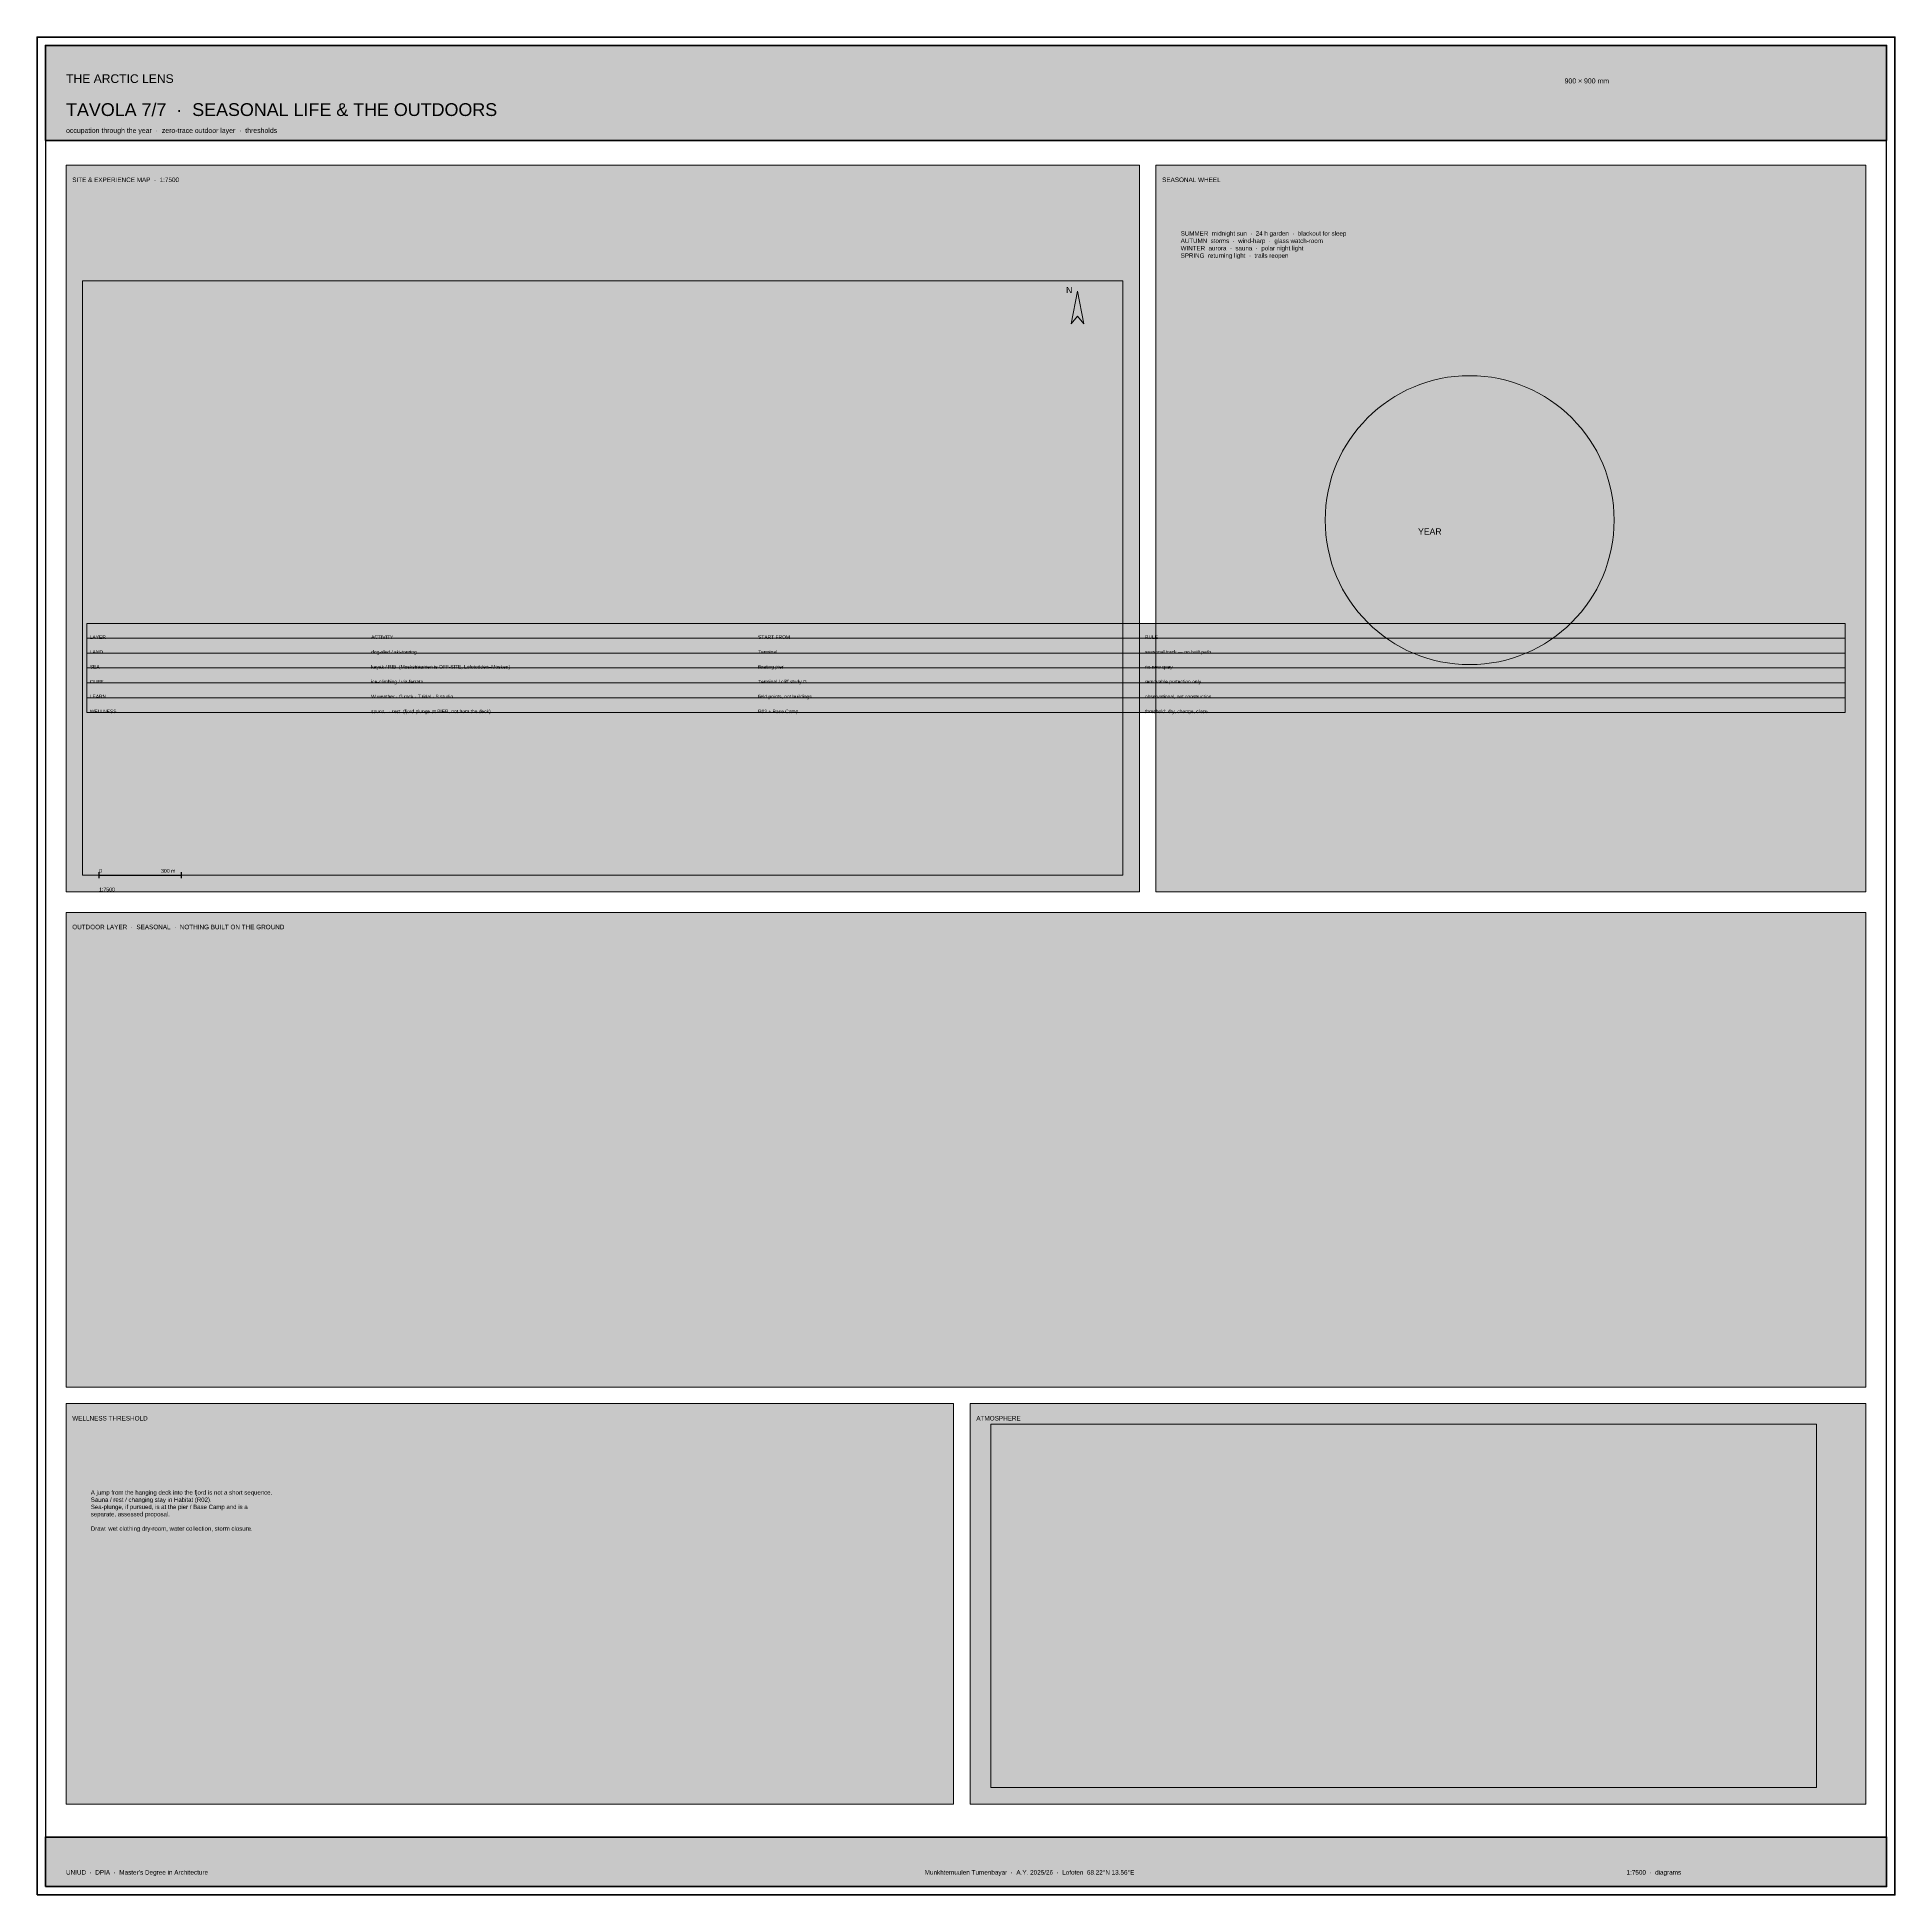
# Model space of a CAD drawing. Header units: millimetres. Extents: x 0 to 4200, y -1100 to 900.
# Drawn here: x 2200 to 3100, y -1100 to -200 of the extents above; entities that cross this region are included whole.
import ezdxf

# ---------------------------------------------------------------- set-up
doc = ezdxf.new("R2010")
doc.units = ezdxf.units.MM
for name, color, linetype, lineweight, true_color in [('A-ANNO', 7, 'Continuous', 18, 0x20242a), ('A-DIM', 7, 'Continuous', 13, 0x5a626c), ('A-HATCH', 7, 'Continuous', 9, 0xb4bac0), ('A-RENDER', 7, 'Continuous', 0, 0x20242a), ('A-SHEET', 7, 'Continuous', 50, 0x142030), ('A-TABLE', 7, 'Continuous', 13, 0x20242a), ('A-TITL', 7, 'Continuous', 35, 0x142030)]:
    doc.layers.add(name, color=color, linetype=linetype, lineweight=lineweight, true_color=true_color)
doc.styles.add('ANNO', font='Arial.ttf')
doc.styles.add('TITLE', font='Arial.ttf')
picture_1 = doc.add_image_def('image7.png', size_in_pixel=(4465, 2551))
picture_2 = doc.add_image_def('image8.png', size_in_pixel=(1365, 768))

msp = doc.modelspace()

# ---------------------------------------------------------------- hatches: boundary and pattern name
at = {"layer": 'A-HATCH', "true_color": 0x142030}
h = msp.add_hatch(color=7, dxfattribs=at)
h.dxf.hatch_style = 1
h.paths.add_polyline_path([(2204, -250), (3096, -250), (3096, -204), (2204, -204)])
at = {"layer": 'A-HATCH', "true_color": 0xfcfdfe}
h = msp.add_hatch(color=7, dxfattribs=at)
h.dxf.hatch_style = 1
h.paths.add_polyline_path([(2214, -614), (2734, -614), (2734, -262), (2214, -262)])
h = msp.add_hatch(color=7, dxfattribs=at)
h.dxf.hatch_style = 1
h.paths.add_polyline_path([(2742, -614), (3086, -614), (3086, -262), (2742, -262)])
at = {"layer": 'A-HATCH', "true_color": 0x142030}
h = msp.add_hatch(color=7, dxfattribs=at)
h.dxf.hatch_style = 1
h.paths.add_polyline_path([(2704, -323), (2700.92, -338.95), (2704, -335.1)])
h = msp.add_hatch(color=7, dxfattribs=at)
h.dxf.hatch_style = 1
h.paths.add_polyline_path([(2224, -491.2), (3076, -491.2), (3076, -484), (2224, -484)])
at = {"layer": 'A-HATCH', "true_color": 0xffffff}
h = msp.add_hatch(color=7, dxfattribs=at)
h.dxf.hatch_style = 1
h.paths.add_polyline_path([(2224, -498.4), (3076, -498.4), (3076, -491.2), (2224, -491.2)])
at = {"layer": 'A-HATCH', "true_color": 0xf5ecd6}
h = msp.add_hatch(color=7, dxfattribs=at)
h.dxf.hatch_style = 1
h.paths.add_polyline_path([(2224, -505.6), (3076, -505.6), (3076, -498.4), (2224, -498.4)])
at = {"layer": 'A-HATCH', "true_color": 0xffffff}
h = msp.add_hatch(color=7, dxfattribs=at)
h.dxf.hatch_style = 1
h.paths.add_polyline_path([(2224, -512.8), (3076, -512.8), (3076, -505.6), (2224, -505.6)])
at = {"layer": 'A-HATCH', "true_color": 0xf5ecd6}
h = msp.add_hatch(color=7, dxfattribs=at)
h.dxf.hatch_style = 1
h.paths.add_polyline_path([(2224, -520), (3076, -520), (3076, -512.8), (2224, -512.8)])
at = {"layer": 'A-HATCH', "true_color": 0xffffff}
h = msp.add_hatch(color=7, dxfattribs=at)
h.dxf.hatch_style = 1
h.paths.add_polyline_path([(2224, -527.2), (3076, -527.2), (3076, -520), (2224, -520)])
at = {"layer": 'A-HATCH', "true_color": 0xfcfdfe}
h = msp.add_hatch(color=7, dxfattribs=at)
h.dxf.hatch_style = 1
h.paths.add_polyline_path([(2214, -854), (3086, -854), (3086, -624), (2214, -624)])
h = msp.add_hatch(color=7, dxfattribs=at)
h.dxf.hatch_style = 1
h.paths.add_polyline_path([(2214, -1056), (2644, -1056), (2644, -862), (2214, -862)])
h = msp.add_hatch(color=7, dxfattribs=at)
h.dxf.hatch_style = 1
h.paths.add_polyline_path([(2652, -1056), (3086, -1056), (3086, -862), (2652, -862)])
at = {"layer": 'A-HATCH', "true_color": 0x142030}
h = msp.add_hatch(color=7, dxfattribs=at)
h.dxf.hatch_style = 1
h.paths.add_polyline_path([(2204, -1096), (3096, -1096), (3096, -1072), (2204, -1072)])

# ---------------------------------------------------------------- linework, layer by layer
at = {"layer": 'A-ANNO', "lineweight": 20, "true_color": 0x142030}
msp.add_lwpolyline([(2704, -323), (2700.92, -338.95), (2704, -335.1), (2707.08, -338.95)], close=True, dxfattribs=at)
at = {"layer": 'A-ANNO', "true_color": 0x142030}
msp.add_circle((2894, -434), 70, dxfattribs=at)
at = {"layer": 'A-DIM', "lineweight": 25, "true_color": 0x20242a}
for p, q in [((2230, -607.5), (2230, -604.5)), ((2230, -606), (2270, -606)), ((2270, -607.5), (2270, -604.5))]:
    msp.add_line(p, q, dxfattribs=at)
at = {"layer": 'A-SHEET', "lineweight": 70, "true_color": 0x142030}
msp.add_lwpolyline([(2200, -1100), (3100, -1100), (3100, -200), (2200, -200)], close=True, dxfattribs=at)
at = {"layer": 'A-SHEET', "lineweight": 25, "true_color": 0x142030}
msp.add_lwpolyline([(2204, -1096), (3096, -1096), (3096, -204), (2204, -204)], close=True, dxfattribs=at)
at = {"layer": 'A-SHEET', "lineweight": 13, "true_color": 0xb4bac0}
for points in [[(2214, -614), (2734, -614), (2734, -262), (2214, -262)], [(2742, -614), (3086, -614), (3086, -262), (2742, -262)], [(2214, -854), (3086, -854), (3086, -624), (2214, -624)], [(2214, -1056), (2644, -1056), (2644, -862), (2214, -862)], [(2652, -1056), (3086, -1056), (3086, -862), (2652, -862)]]:
    msp.add_lwpolyline(points, close=True, dxfattribs=at)
at = {"layer": 'A-SHEET', "lineweight": 9, "true_color": 0xb4bac0}
for points in [[(2224, -491.2), (3076, -491.2), (3076, -484), (2224, -484)], [(2224, -498.4), (3076, -498.4), (3076, -491.2), (2224, -491.2)], [(2224, -505.6), (3076, -505.6), (3076, -498.4), (2224, -498.4)], [(2224, -512.8), (3076, -512.8), (3076, -505.6), (2224, -505.6)], [(2224, -520), (3076, -520), (3076, -512.8), (2224, -512.8)], [(2224, -527.2), (3076, -527.2), (3076, -520), (2224, -520)]]:
    msp.add_lwpolyline(points, close=True, dxfattribs=at)
at = {"layer": 'A-TITL'}
for points in [[(2204, -250), (3096, -250), (3096, -204), (2204, -204)], [(2204, -1096), (3096, -1096), (3096, -1072), (2204, -1072)]]:
    msp.add_lwpolyline(points, close=True, dxfattribs=at)

# ---------------------------------------------------------------- texts
at = {"layer": 'A-ANNO', "color": 7, "true_color": 0x142030, "style": 'TITLE'}
for s, insert, char_height, width, attachment_point in [('SITE & EXPERIENCE MAP  ·  1:7500', (2217, -268), 2.2, 514, 1), ('SEASONAL WHEEL', (2745, -268), 2.2, 338, 1), ('N', (2700, -321), 3, 12, 2), ('YEAR', (2869, -438), 3, 50, 1), ('OUTDOOR LAYER  ·  SEASONAL  ·  NOTHING BUILT ON THE GROUND', (2217, -630), 2.2, 866, 1), ('WELLNESS THRESHOLD', (2217, -868), 2.2, 424, 1), ('ATMOSPHERE', (2655, -868), 2.2, 428, 1)]:
    msp.add_mtext(s, dxfattribs=dict(at, insert=insert, char_height=char_height, width=width, attachment_point=attachment_point))
at = {"layer": 'A-ANNO', "color": 7, "true_color": 0x20242a, "attachment_point": 1, "style": 'ANNO'}
for s, insert, char_height, width in [('SUMMER  midnight sun  ·  24 h garden  ·  blackout for sleep\\PAUTUMN  storms  ·  wind-harp  ·  glass watch-room\\PWINTER  aurora  ·  sauna  ·  polar night light\\PSPRING  returning light  ·  trails reopen', (2754, -294), 2.15, 320), ('0', (2230, -603), 1.8, 20), ('300 m', (2260, -603), 1.8, 30), ('A jump from the hanging deck into the fjord is not a short sequence.\\PSauna / rest / changing stay in Habitat (R02).\\PSea-plunge, if pursued, is at the pier / Base Camp and is a\\Pseparate, assessed proposal.\\P\\PDraw: wet clothing dry-room, water collection, storm closure.', (2226, -904), 2.1, 400)]:
    msp.add_mtext(s, dxfattribs=dict(at, insert=insert, char_height=char_height, width=width))
at = {"layer": 'A-ANNO', "color": 7, "true_color": 0x5a626c, "insert": (2230, -612), "char_height": 1.8, "width": 60, "attachment_point": 1, "style": 'ANNO'}
msp.add_mtext('1:7500', dxfattribs=at)
at = {"layer": 'A-TABLE', "color": 7, "true_color": 0xffffff, "char_height": 1.7, "attachment_point": 1, "style": 'ANNO'}
for s, insert, width in [('LAYER', (2225.5, -489.8), 134.32), ('ACTIVITY', (2361.82, -489.8), 185.44), ('START FROM', (2549.26, -489.8), 185.44), ('RULE', (2736.7, -489.8), 338.8)]:
    msp.add_mtext(s, dxfattribs=dict(at, insert=insert, width=width))
at = {"layer": 'A-TABLE', "color": 7, "true_color": 0x20242a, "char_height": 1.7, "attachment_point": 1, "style": 'ANNO'}
for s, insert, width in [('LAND', (2225.5, -497), 134.32), ('dog-sled / ski-touring', (2361.82, -497), 185.44), ('Terminal', (2549.26, -497), 185.44), ('seasonal track — no built path', (2736.7, -497), 338.8), ('SEA', (2225.5, -504.2), 134.32), ('CLIFF', (2225.5, -511.4), 134.32), ('kayak / RIB  (Moskstraumen is OFF-SITE, Lofotodden–Mosken)', (2361.82, -504.2), 185.44), ('ice-climbing / via-ferrata', (2361.82, -511.4), 185.44), ('floating pier', (2549.26, -504.2), 185.44), ('Terminal / cliff study G', (2549.26, -511.4), 185.44), ('no new quay', (2736.7, -504.2), 338.8), ('removable protection only', (2736.7, -511.4), 338.8), ('LEARN', (2225.5, -518.6), 134.32), ('W weather · G rock · T tidal · S studio', (2361.82, -518.6), 185.44), ('field points, not buildings', (2549.26, -518.6), 185.44), ('observational, not construction', (2736.7, -518.6), 338.8), ('WELLNESS', (2225.5, -525.8), 134.32), ('sauna → rest  (fjord plunge at PIER, not from the deck)', (2361.82, -525.8), 185.44), ('R02 + Base Camp', (2549.26, -525.8), 185.44), ('threshold: dry, change, close', (2736.7, -525.8), 338.8)]:
    msp.add_mtext(s, dxfattribs=dict(at, insert=insert, width=width))
at = {"layer": 'A-TITL', "color": 7, "true_color": 0xffffff, "attachment_point": 1}
for s, insert, char_height, width, style in [('THE ARCTIC LENS', (2214, -218), 4.2, 200, 'TITLE'), ('TAVOLA 7/7  ·  SEASONAL LIFE & THE OUTDOORS', (2214, -232), 6.2, 620, 'TITLE'), ('UNIUD  ·  DPIA  ·  Master’s Degree in Architecture', (2214, -1088), 2.2, 420, 'ANNO'), ('Munkhtemuulen Tumenbayar  ·  A.Y. 2025/26  ·  Lofoten  68.22°N 13.56°E', (2630, -1088), 2.2, 360, 'ANNO'), ('1:7500  ·  diagrams', (2970, -1088), 2.2, 120, 'ANNO')]:
    msp.add_mtext(s, dxfattribs=dict(at, insert=insert, char_height=char_height, width=width, style=style))
at = {"layer": 'A-TITL', "color": 7, "true_color": 0xc8d2dc, "char_height": 2.4, "attachment_point": 1, "style": 'ANNO'}
for s, insert, width in [('900 × 900 mm', (2940, -220), 140), ('occupation through the year  ·  zero-trace outdoor layer  ·  thresholds', (2214, -244), 700)]:
    msp.add_mtext(s, dxfattribs=dict(at, insert=insert, width=width))

# ---------------------------------------------------------------- pictures from other files: only their frames are drawn
at = {"layer": 'A-RENDER'}
image = msp.add_image(picture_1, insert=(2222, -606), size_in_units=(504, 288), dxfattribs=at)
image = msp.add_image(picture_2, insert=(2662, -1048), size_in_units=(400, 176), dxfattribs=at)

doc.saveas('drawing.dxf')
